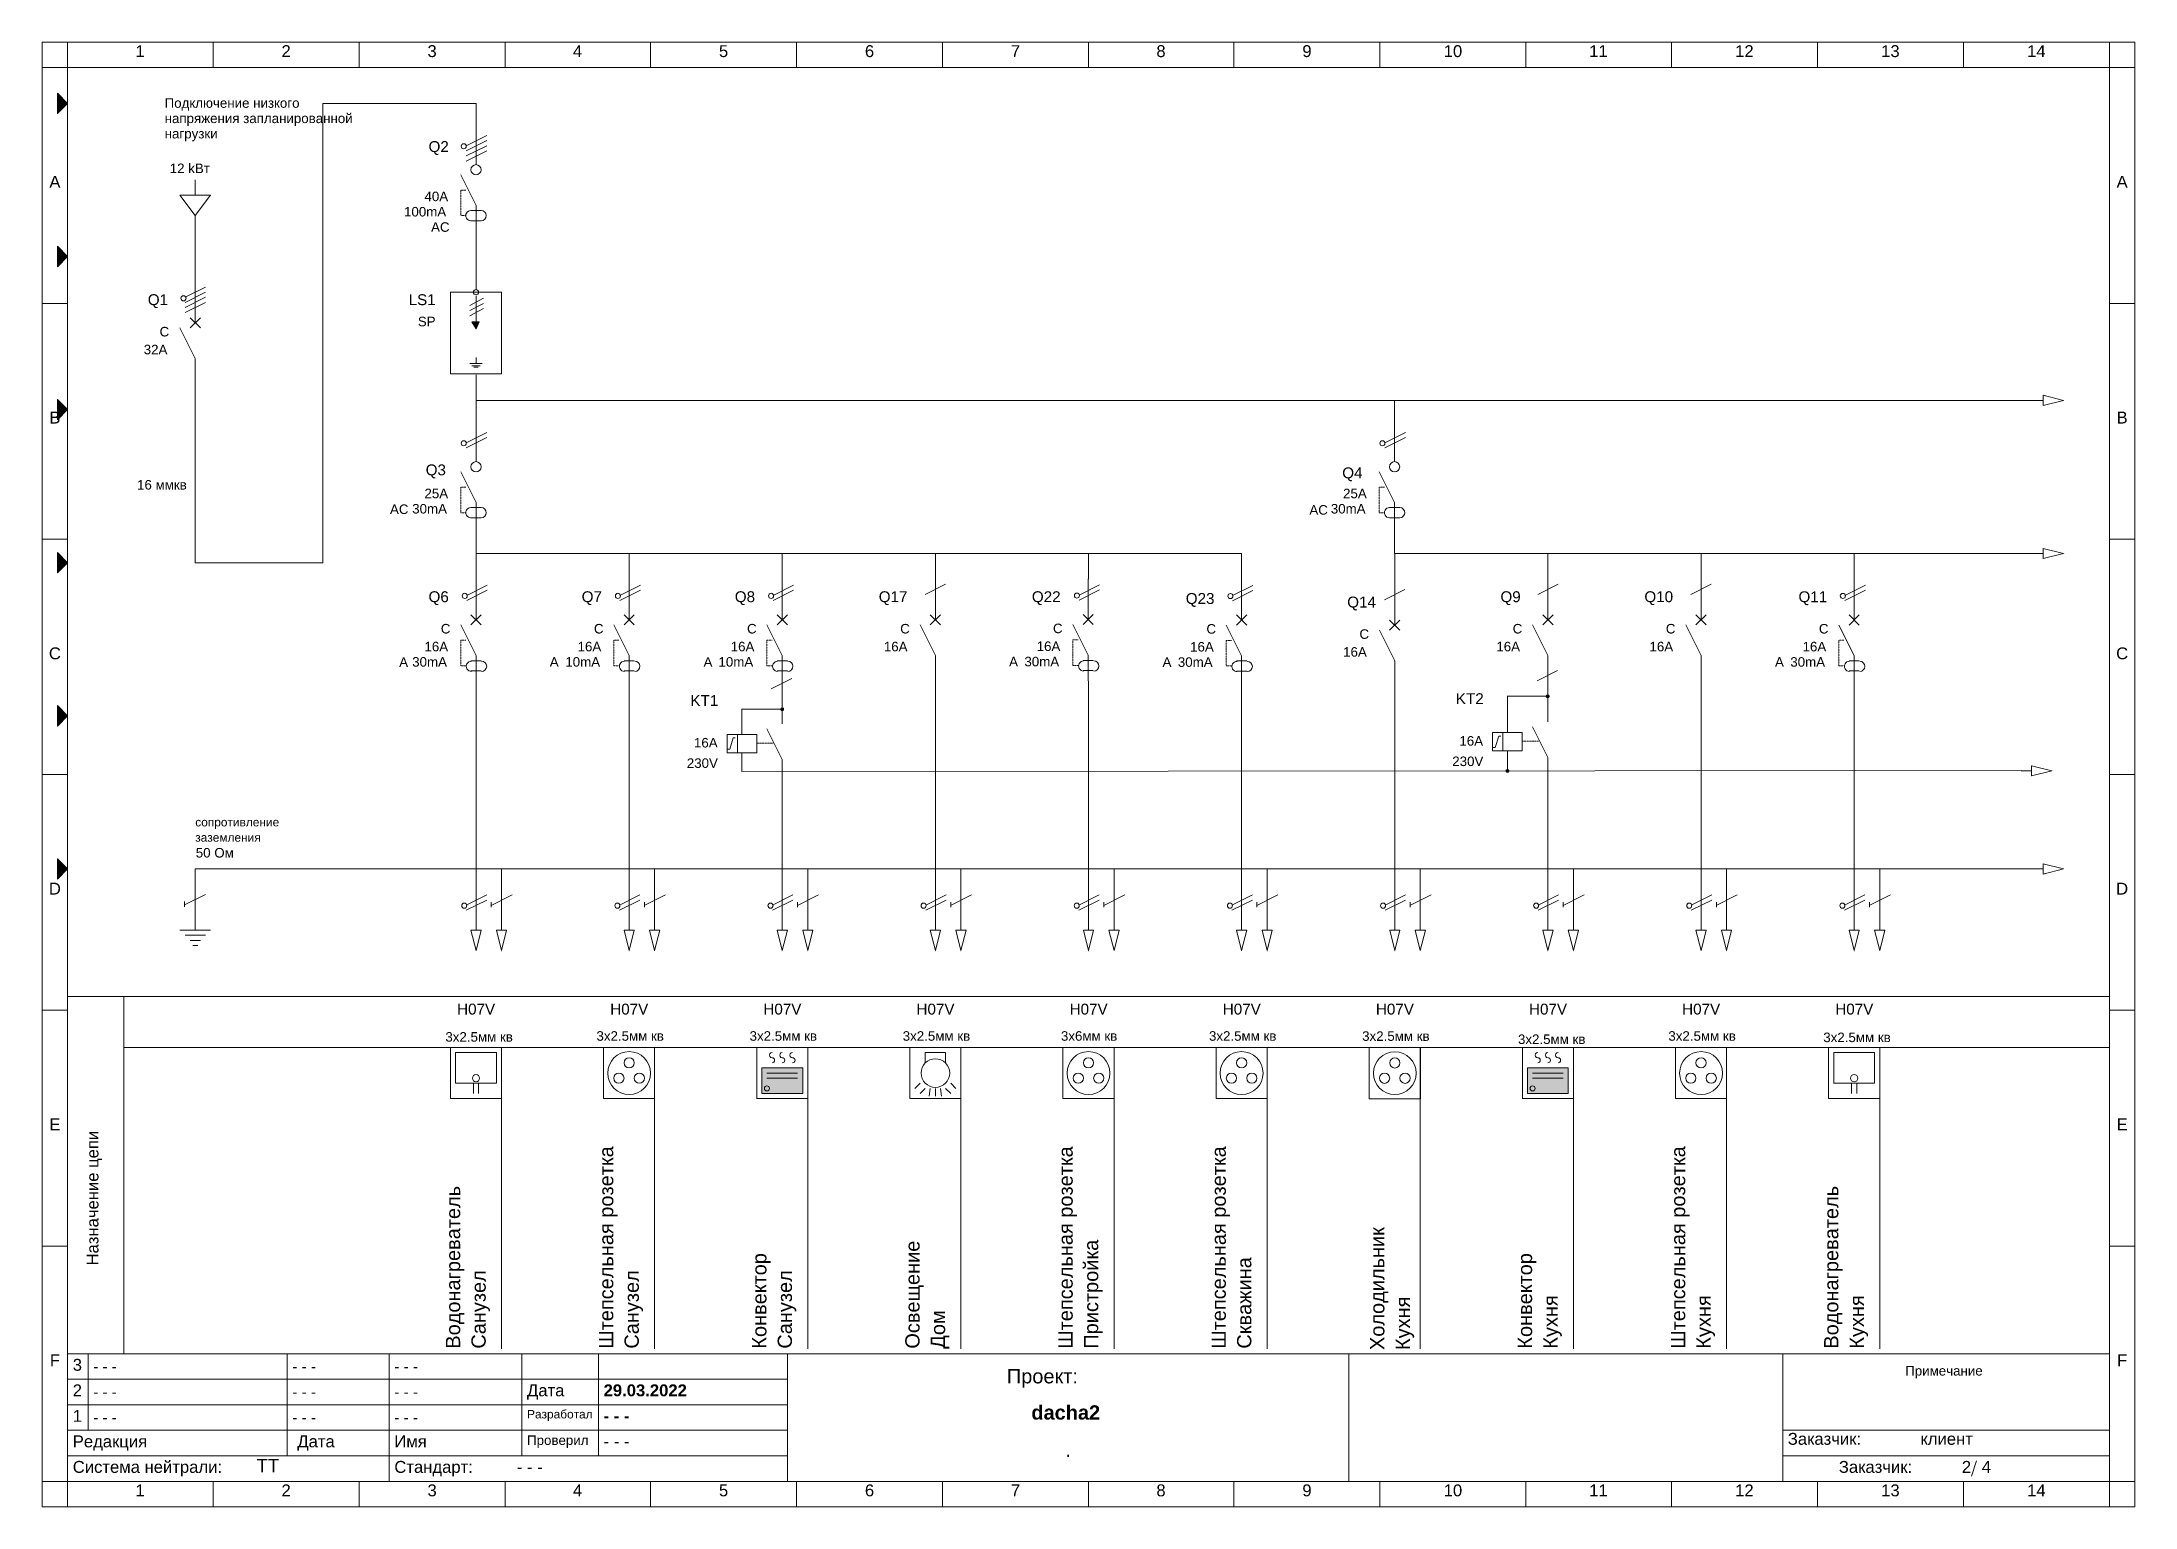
# Model space of a CAD drawing. Header units: inches. Extents: x 796 to 13390, y -2882 to -10.
# Drawn here: x 5065 to 9166, y -2881 to -10 of the extents above; entities that cross this region are included whole.
import ezdxf
from ezdxf.enums import TextEntityAlignment as Align

# ---------------------------------------------------------------- set-up
doc = ezdxf.new("R2010")
doc.units = ezdxf.units.IN
doc.header["$MEASUREMENT"] = 0
doc.linetypes.add('DASHED', pattern=[0.75, 0.5, -0.25])
doc.layers.get('0').update_dxf_attribs({"lineweight": 0})
doc.styles.add('Style1', font='arial.ttf')
doc.styles.add('Style101', font='arial.ttf')
doc.styles.add('Style103', font='arial.ttf')
doc.styles.add('Style105', font='arial.ttf')
doc.styles.add('Style107', font='arial.ttf')
doc.styles.add('Style109', font='arial.ttf')
doc.styles.add('Style11', font='arial.ttf')
doc.styles.add('Style111', font='arial.ttf')
doc.styles.add('Style113', font='arial.ttf')
doc.styles.add('Style115', font='arial.ttf')
doc.styles.add('Style117', font='arial.ttf')
doc.styles.add('Style119', font='arialbd.ttf')
doc.styles.add('Style121', font='arial.ttf')
doc.styles.add('Style123', font='arial.ttf')
doc.styles.add('Style125', font='arial.ttf')
doc.styles.add('Style127', font='arial.ttf')
doc.styles.add('Style129', font='arial.ttf')
doc.styles.add('Style13', font='arial.ttf')
doc.styles.add('Style131', font='arial.ttf')
doc.styles.add('Style133', font='arial.ttf')
doc.styles.add('Style135', font='arial.ttf')
doc.styles.add('Style137', font='arial.ttf')
doc.styles.add('Style139', font='arial.ttf')
doc.styles.add('Style141', font='arial.ttf')
doc.styles.add('Style143', font='arialbd.ttf')
doc.styles.add('Style145', font='arialbd.ttf')
doc.styles.add('Style147', font='arial.ttf')
doc.styles.add('Style149', font='arial.ttf')
doc.styles.add('Style15', font='arial.ttf')
doc.styles.add('Style151', font='arial.ttf')
doc.styles.add('Style153', font='arial.ttf')
doc.styles.add('Style155', font='arial.ttf')
doc.styles.add('Style157', font='arial.ttf')
doc.styles.add('Style159', font='arial.ttf')
doc.styles.add('Style161', font='arial.ttf')
doc.styles.add('Style163', font='arial.ttf')
doc.styles.add('Style167', font='arial.ttf')
doc.styles.add('Style169', font='arial.ttf')
doc.styles.add('Style17', font='arial.ttf')
doc.styles.add('Style171', font='arial.ttf')
doc.styles.add('Style173', font='arial.ttf')
doc.styles.add('Style175', font='arial.ttf')
doc.styles.add('Style177', font='arial.ttf')
doc.styles.add('Style179', font='arial.ttf')
doc.styles.add('Style181', font='arial.ttf')
doc.styles.add('Style183', font='arial.ttf')
doc.styles.add('Style185', font='arial.ttf')
doc.styles.add('Style187', font='arial.ttf')
doc.styles.add('Style19', font='arial.ttf')
doc.styles.add('Style197', font='arial.ttf')
doc.styles.add('Style199', font='arial.ttf')
doc.styles.add('Style201', font='arial.ttf')
doc.styles.add('Style205', font='arial.ttf')
doc.styles.add('Style207', font='arial.ttf')
doc.styles.add('Style209', font='arial.ttf')
doc.styles.add('Style21', font='arial.ttf')
doc.styles.add('Style211', font='arial.ttf')
doc.styles.add('Style215', font='arial.ttf')
doc.styles.add('Style217', font='arial.ttf')
doc.styles.add('Style219', font='arial.ttf')
doc.styles.add('Style221', font='arial.ttf')
doc.styles.add('Style225', font='arial.ttf')
doc.styles.add('Style227', font='arial.ttf')
doc.styles.add('Style229', font='arial.ttf')
doc.styles.add('Style23', font='arial.ttf')
doc.styles.add('Style231', font='arial.ttf')
doc.styles.add('Style235', font='arial.ttf')
doc.styles.add('Style237', font='arial.ttf')
doc.styles.add('Style239', font='arial.ttf')
doc.styles.add('Style241', font='arial.ttf')
doc.styles.add('Style243', font='arial.ttf')
doc.styles.add('Style245', font='arial.ttf')
doc.styles.add('Style247', font='arial.ttf')
doc.styles.add('Style249', font='arial.ttf')
doc.styles.add('Style25', font='arial.ttf')
doc.styles.add('Style251', font='arial.ttf')
doc.styles.add('Style255', font='arial.ttf')
doc.styles.add('Style257', font='arial.ttf')
doc.styles.add('Style259', font='arial.ttf')
doc.styles.add('Style261', font='arial.ttf')
doc.styles.add('Style263', font='arial.ttf')
doc.styles.add('Style265', font='arial.ttf')
doc.styles.add('Style267', font='arial.ttf')
doc.styles.add('Style269', font='arial.ttf')
doc.styles.add('Style27', font='arial.ttf')
doc.styles.add('Style273', font='arial.ttf')
doc.styles.add('Style275', font='arial.ttf')
doc.styles.add('Style277', font='arial.ttf')
doc.styles.add('Style279', font='arial.ttf')
doc.styles.add('Style281', font='arial.ttf')
doc.styles.add('Style283', font='arial.ttf')
doc.styles.add('Style29', font='arial.ttf')
doc.styles.add('Style291', font='arial.ttf')
doc.styles.add('Style293', font='arial.ttf')
doc.styles.add('Style295', font='arial.ttf')
doc.styles.add('Style297', font='arial.ttf')
doc.styles.add('Style299', font='arial.ttf')
doc.styles.add('Style3', font='arial.ttf')
doc.styles.add('Style307', font='arial.ttf')
doc.styles.add('Style309', font='arial.ttf')
doc.styles.add('Style31', font='arial.ttf')
doc.styles.add('Style311', font='arial.ttf')
doc.styles.add('Style313', font='arial.ttf')
doc.styles.add('Style315', font='arial.ttf')
doc.styles.add('Style317', font='arial.ttf')
doc.styles.add('Style321', font='arial.ttf')
doc.styles.add('Style329', font='arial.ttf')
doc.styles.add('Style33', font='arial.ttf')
doc.styles.add('Style331', font='arial.ttf')
doc.styles.add('Style333', font='arial.ttf')
doc.styles.add('Style335', font='arial.ttf')
doc.styles.add('Style339', font='arial.ttf')
doc.styles.add('Style341', font='arial.ttf')
doc.styles.add('Style343', font='arial.ttf')
doc.styles.add('Style347', font='arial.ttf')
doc.styles.add('Style349', font='arial.ttf')
doc.styles.add('Style35', font='arial.ttf')
doc.styles.add('Style351', font='arial.ttf')
doc.styles.add('Style355', font='arial.ttf')
doc.styles.add('Style357', font='arial.ttf')
doc.styles.add('Style359', font='arial.ttf')
doc.styles.add('Style363', font='arial.ttf')
doc.styles.add('Style365', font='arial.ttf')
doc.styles.add('Style367', font='arial.ttf')
doc.styles.add('Style369', font='arial.ttf')
doc.styles.add('Style37', font='arial.ttf')
doc.styles.add('Style371', font='arial.ttf')
doc.styles.add('Style373', font='arial.ttf')
doc.styles.add('Style375', font='arial.ttf')
doc.styles.add('Style377', font='arial.ttf')
doc.styles.add('Style381', font='arial.ttf')
doc.styles.add('Style383', font='arial.ttf')
doc.styles.add('Style385', font='arial.ttf')
doc.styles.add('Style387', font='arial.ttf')
doc.styles.add('Style39', font='arial.ttf')
doc.styles.add('Style391', font='arial.ttf')
doc.styles.add('Style41', font='arial.ttf')
doc.styles.add('Style43', font='arial.ttf')
doc.styles.add('Style45', font='arial.ttf')
doc.styles.add('Style47', font='arial.ttf')
doc.styles.add('Style49', font='arial.ttf')
doc.styles.add('Style5', font='arial.ttf')
doc.styles.add('Style51', font='arial.ttf')
doc.styles.add('Style53', font='arial.ttf')
doc.styles.add('Style55', font='arial.ttf')
doc.styles.add('Style57', font='arial.ttf')
doc.styles.add('Style59', font='arial.ttf')
doc.styles.add('Style61', font='arial.ttf')
doc.styles.add('Style63', font='arial.ttf')
doc.styles.add('Style65', font='arial.ttf')
doc.styles.add('Style67', font='arial.ttf')
doc.styles.add('Style69', font='arial.ttf')
doc.styles.add('Style7', font='arial.ttf')
doc.styles.add('Style71', font='arial.ttf')
doc.styles.add('Style73', font='arial.ttf')
doc.styles.add('Style75', font='arial.ttf')
doc.styles.add('Style77', font='arial.ttf')
doc.styles.add('Style79', font='arial.ttf')
doc.styles.add('Style81', font='arial.ttf')
doc.styles.add('Style83', font='arial.ttf')
doc.styles.add('Style85', font='arial.ttf')
doc.styles.add('Style87', font='arial.ttf')
doc.styles.add('Style89', font='arial.ttf')
doc.styles.add('Style9', font='arial.ttf')
doc.styles.add('Style91', font='arial.ttf')
doc.styles.add('Style93', font='arial.ttf')
doc.styles.add('Style95', font='arial.ttf')
doc.styles.add('Style97', font='arial.ttf')
doc.styles.add('Style99', font='arial.ttf')

msp = doc.modelspace()

# ---------------------------------------------------------------- texts
at = {"color": 7}
for s, height, style, p in [('1', 23.3, 'Style31', (5257.2, -16.5)), ('2', 23.3, 'Style35', (5543.2, -16.5)), ('3', 23.3, 'Style39', (5829.2, -16.5)), ('4', 23.3, 'Style43', (6114.2, -16.5)), ('5', 23.3, 'Style47', (6400.2, -16.5)), ('6', 23.3, 'Style51', (6686.2, -16.5)), ('7', 23.3, 'Style55', (6972.2, -16.5)), ('8', 23.3, 'Style59', (7257.2, -16.5)), ('9', 23.3, 'Style63', (7543.2, -16.5)), ('10', 23.33, 'Style67', (7829.2, -16.5)), ('11', 23.33, 'Style71', (8114.2, -16.5)), ('12', 23.33, 'Style75', (8400.2, -16.5)), ('13', 23.33, 'Style79', (8686.2, -16.5)), ('14', 23.33, 'Style83', (8972.2, -16.5)), ('A', 23.3, 'Style107', (5090.2, -272.5)), ('A', 23.3, 'Style109', (9140.2, -272.5)), ('B', 23.3, 'Style103', (5090.2, -734.5)), ('B', 23.3, 'Style105', (9140.2, -734.5)), ('C', 23.3, 'Style99', (5090.2, -1196.5)), ('C', 23.3, 'Style101', (9140.2, -1196.5)), ('D', 23.3, 'Style95', (5090.2, -1657.5)), ('D', 23.3, 'Style97', (9140.2, -1657.5)), ('E', 23.3, 'Style91', (5090.2, -2119.5)), ('E', 23.3, 'Style93', (9140.2, -2119.5)), ('F', 23.3, 'Style87', (5090.2, -2581.5)), ('F', 23.3, 'Style89', (9140.2, -2581.5)), ('1', 23.3, 'Style33', (5257.2, -2836.5)), ('2', 23.3, 'Style37', (5543.2, -2836.5)), ('3', 23.3, 'Style41', (5829.2, -2836.5)), ('4', 23.3, 'Style45', (6114.2, -2836.5)), ('5', 23.3, 'Style49', (6400.2, -2836.5)), ('6', 23.3, 'Style53', (6686.2, -2836.5)), ('7', 23.3, 'Style57', (6972.2, -2836.5)), ('8', 23.3, 'Style61', (7257.2, -2836.5)), ('9', 23.3, 'Style65', (7543.2, -2836.5)), ('10', 23.33, 'Style69', (7829.2, -2836.5)), ('11', 23.33, 'Style73', (8114.2, -2836.5)), ('12', 23.33, 'Style77', (8400.2, -2836.5)), ('13', 23.33, 'Style81', (8686.2, -2836.5)), ('14', 23.33, 'Style85', (8972.2, -2836.5))]:
    msp.add_text(s, height=height, dxfattribs=dict(at, style=style)).set_placement(p, align=Align.TOP_CENTER)
for s, height, style, p in [('Подключение низкого', 18.667, 'Style151', (5305.2, -120.5)), ('напряжения запланированной', 18.667, 'Style153', (5305.2, -150.5)), ('нагрузки', 18.67, 'Style155', (5305.2, -180.5)), ('Q2', 21.33, 'Style175', (5822.2, -204.5)), ('12 kВт', 18.67, 'Style159', (5315.2, -248.5)), ('40A', 18.67, 'Style179', (5814.2, -303.5)), ('100mA', 18.67, 'Style183', (5774.2, -333.5)), ('АС', 18.67, 'Style177', (5827.2, -363.5)), ('Q1', 21.33, 'Style161', (5272.2, -504.5)), ('LS1', 21.33, 'Style185', (5783.2, -504.5)), ('С', 18.7, 'Style167', (5295.2, -568.5)), ('SP', 18.67, 'Style187', (5801.2, -548.5)), ('32A', 18.67, 'Style163', (5264.2, -603.5)), ('Q3', 21.33, 'Style197', (5816.6, -838)), ('Q4', 21.33, 'Style331', (7612.3, -843.8)), ('16 ммкв', 18.67, 'Style157', (5251.2, -868.5)), ('25A', 18.67, 'Style201', (5814.2, -885.5)), ('25A', 18.67, 'Style335', (7613.9, -885.5)), ('АС', 18.67, 'Style199', (5746.7, -916.4)), ('30mA', 18.67, 'Style205', (5790.2, -915.5)), ('АС', 18.67, 'Style333', (7547.9, -917.7)), ('30mA', 18.67, 'Style339', (7589.9, -915.5)), ('Q6', 21.33, 'Style207', (5822.2, -1086.5)), ('Q7', 21.33, 'Style227', (6122.2, -1086.5)), ('Q8', 21.33, 'Style247', (6422.2, -1086.5)), ('Q17', 21.33, 'Style267', (6704.2, -1086.5)), ('Q22', 21.33, 'Style283', (7004.2, -1086.5)), ('Q23', 21.33, 'Style299', (7305.7, -1090)), ('Q14', 21.33, 'Style341', (7622, -1097)), ('Q9', 21.33, 'Style341', (7922.2, -1086.5)), ('Q10', 21.33, 'Style357', (8204.2, -1086.5)), ('Q11', 21.33, 'Style373', (8506.1, -1086.6)), ('16A', 18.67, 'Style211', (5814.2, -1185.5)), ('C', 18.7, 'Style215', (5846.2, -1150.5)), ('16A', 18.67, 'Style231', (6114.2, -1185.5)), ('C', 18.7, 'Style235', (6146.2, -1150.5)), ('16A', 18.67, 'Style251', (6414.2, -1185.5)), ('C', 18.7, 'Style255', (6446.2, -1150.5)), ('16A', 18.67, 'Style269', (6714.2, -1185.5)), ('C', 18.7, 'Style273', (6746.2, -1150.5)), ('16A', 18.67, 'Style377', (7013.6, -1184.9)), ('C', 18.7, 'Style381', (7045.6, -1149.9)), ('16A', 18.67, 'Style377', (7314.2, -1185.9)), ('C', 18.7, 'Style381', (7346.2, -1150.9)), ('C', 18.7, 'Style347', (7646, -1161)), ('16A', 18.67, 'Style343', (7914.2, -1185.5)), ('C', 18.7, 'Style347', (7946.2, -1150.5)), ('16A', 18.67, 'Style359', (8214.2, -1185.5)), ('C', 18.7, 'Style363', (8246.2, -1150.5)), ('16A', 18.67, 'Style377', (8514.1, -1185.6)), ('C', 18.7, 'Style381', (8546.1, -1150.6)), ('А', 18.7, 'Style209', (5764.7, -1216)), ('30mA', 18.67, 'Style217', (5790.2, -1215.5)), ('А', 18.7, 'Style229', (6059.7, -1215.5)), ('10mA', 18.67, 'Style237', (6090.2, -1215.5)), ('А', 18.7, 'Style249', (6361, -1215.8)), ('10mA', 18.67, 'Style257', (6390.2, -1215.5)), ('А', 18.7, 'Style375', (6959.6, -1214.9)), ('30mA', 18.67, 'Style383', (6989.6, -1214.9)), ('А', 18.7, 'Style375', (7260.2, -1215.9)), ('30mA', 18.67, 'Style383', (7290.2, -1215.9)), ('16A', 18.67, 'Style343', (7614, -1196)), ('А', 18.7, 'Style375', (8460.1, -1215.6)), ('30mA', 18.67, 'Style383', (8490.1, -1215.6)), ('KT1', 21.33, 'Style315', (6335.2, -1289.9)), ('KT2', 21.33, 'Style181', (7834.8, -1286.3)), ('16A', 18.67, 'Style317', (6342.2, -1373.9)), ('16A', 18.67, 'Style183', (7841.8, -1370.3)), ('230V', 18.67, 'Style321', (6328.2, -1413.9)), ('230V', 18.67, 'Style187', (7827.8, -1410.3)), ('сопротивление ', 16.667, 'Style169', (5365.2, -1530.5)), ('заземления ', 16.667, 'Style171', (5365.2, -1560.5)), ('50 Ом', 18.67, 'Style173', (5366.2, -1589.5)), ('H07V', 21.33, 'Style225', (5878.2, -1894.5)), ('H07V', 21.33, 'Style245', (6178.2, -1894.5)), ('H07V', 21.33, 'Style265', (6478.2, -1894.5)), ('H07V', 21.33, 'Style281', (6778.2, -1894.5)), ('H07V', 21.33, 'Style297', (7078.2, -1894.5)), ('H07V', 21.33, 'Style313', (7378.2, -1894.5)), ('H07V', 21.33, 'Style329', (7678.2, -1894.5)), ('H07V', 21.33, 'Style355', (7978.2, -1894.5)), ('H07V', 21.33, 'Style371', (8278.2, -1894.5)), ('H07V', 21.33, 'Style391', (8578.2, -1894.5)), ('3x2.5мм кв', 18.67, 'Style243', (5855.2, -1950.3)), ('3x2.5мм кв', 18.67, 'Style243', (6151.2, -1948.5)), ('3x2.5мм кв', 18.67, 'Style263', (6451.2, -1948.5)), ('3x2.5мм кв', 18.67, 'Style279', (6751.2, -1948.5)), ('3x6мм кв', 18.67, 'Style295', (7061.2, -1948.5)), ('3x2.5мм кв', 18.67, 'Style311', (7351.2, -1948.5)), ('3x2.5мм кв', 18.67, 'Style311', (7651.3, -1948.7)), ('3x2.5мм кв', 18.67, 'Style311', (7956.6, -1954.9)), ('3x2.5мм кв', 18.67, 'Style369', (8251.2, -1948.5)), ('3x2.5мм кв', 18.67, 'Style369', (8554.7, -1951.2)), ('3', 23.3, 'Style17', (5125.2, -2590.5)), ('- - -', 21.33, 'Style115', (5165.2, -2594.5)), ('- - -', 21.33, 'Style131', (5555.2, -2594.5)), ('- - -', 21.33, 'Style139', (5755.2, -2594.5)), ('Проект:', 28, 'Style15', (6955.2, -2610.5)), ('Примечание', 18.67, 'Style135', (8715.2, -2604.5)), ('2', 23.3, 'Style19', (5125.2, -2640.5)), ('- - -', 21.33, 'Style113', (5165.2, -2644.5)), ('- - -', 21.33, 'Style127', (5555.2, -2644.5)), ('- - -', 21.33, 'Style137', (5755.2, -2644.5)), ('Дата', 23.33, 'Style11', (6015.2, -2640.5)), ('29.03.2022', 23.33, 'Style145', (6165.2, -2640.5)), ('1', 23.3, 'Style21', (5125.2, -2690.5)), ('- - -', 21.33, 'Style141', (5165.2, -2694.5)), ('- - -', 21.33, 'Style123', (5555.2, -2694.5)), ('- - -', 21.33, 'Style117', (5755.2, -2694.5)), ('Разработал', 16.67, 'Style9', (6015.2, -2690.5)), ('- - -', 23.33, 'Style119', (6165.2, -2690.5)), ('dacha2', 28, 'Style143', (7003.2, -2681.5)), ('Редакция', 23.33, 'Style1', (5125.2, -2740.5)), ('Дата', 23.33, 'Style3', (5565.2, -2740.5)), ('Имя', 23.33, 'Style5', (5755.2, -2740.5)), ('Проверил', 18.67, 'Style7', (6015.2, -2740.5)), ('Заказчик:', 23.33, 'Style25', (8485.2, -2735.5)), ('клиент', 23.33, 'Style125', (8745.2, -2735.5)), ('Система нейтрали:', 23.333, 'Style27', (5125.2, -2790.5)), ('TT', 26, 'Style133', (5485.2, -2786.5)), ('- - -', 23.33, 'Style111', (6165.2, -2740.5)), ('.', 26, 'Style121', (7070.2, -2756.5)), ('Стандарт:', 23.33, 'Style29', (5755.2, -2790.5)), ('- - -', 23.33, 'Style129', (5995.2, -2790.5)), ('Заказчик:', 23.33, 'Style13', (8585.2, -2790.5)), ('2', 23.3, 'Style147', (8826.2, -2790.5)), ('4', 23.3, 'Style149', (8865.2, -2790.5))]:
    msp.add_text(s, height=height, dxfattribs=dict(at, style=style)).set_placement(p, align=Align.TOP_LEFT)
for s, height, style, p in [('Назначение цепи', 23.333, 'Style23', (5152.2, -2407.5)), ('Штепсельная розетка', 28, 'Style239', (6156.2, -2570.5)), ('Штепсельная розетка', 28, 'Style291', (7056.2, -2570.5)), ('Штепсельная розетка', 28, 'Style307', (7356.2, -2570.5)), ('Штепсельная розетка', 28, 'Style365', (8256.2, -2570.5)), ('Водонагреватель', 28, 'Style219', (5856.2, -2570.5)), ('Водонагреватель', 28, 'Style385', (8556.2, -2570.5)), ('Холодильник', 28, 'Style307', (7666.8, -2573.2)), ('Освещение', 28, 'Style275', (6756.2, -2570.5)), ('Пристройка', 28, 'Style293', (7106.2, -2570.5)), ('Санузел', 28, 'Style221', (5906.2, -2570.5)), ('Санузел', 28, 'Style241', (6206.2, -2570.5)), ('Конвектор', 28, 'Style259', (6456.2, -2570.5)), ('Санузел', 28, 'Style261', (6506.2, -2570.5)), ('Скважина', 28, 'Style309', (7406.2, -2570.5)), ('Конвектор', 28, 'Style349', (7956.2, -2570.5)), ('Дом', 28, 'Style277', (6806.2, -2570.5)), ('Кухня', 28, 'Style309', (7716.8, -2573.2)), ('Кухня', 28, 'Style351', (8006.2, -2570.5)), ('Кухня', 28, 'Style367', (8306.2, -2570.5)), ('Кухня', 28, 'Style387', (8606.2, -2570.5))]:
    msp.add_text(s, height=height, rotation=90.0002, dxfattribs=dict(at, style=style)).set_placement(p, align=Align.TOP_LEFT)

# ---------------------------------------------------------------- hatches: boundary and pattern name
at = {"linetype": 'Continuous'}
for color, points in [(1, [(5095.2, -110.5), (5095.2, -150.5), (5115.2, -130.5)]), (1, [(5095.2, -410.5), (5095.2, -450.5), (5115.2, -430.5)]), (250, [(5907.2, -558.5), (5921.2, -558.5), (5915.2, -572.5)]), (1, [(5095.2, -710.5), (5095.2, -750.5), (5115.2, -730.5)]), (1, [(5095.2, -1010.5), (5095.2, -1050.5), (5115.2, -1030.5)]), (1, [(5095.2, -1310.5), (5095.2, -1350.5), (5115.2, -1330.5)]), (1, [(5095.2, -1610.5), (5095.2, -1650.5), (5115.2, -1630.5)]), (9, [(6475.2, -2020.5), (6555.2, -2020.5), (6555.2, -2070.5), (6475.2, -2070.5)]), (9, [(7975.2, -2020.5), (8055.2, -2020.5), (8055.2, -2070.5), (7975.2, -2070.5)])]:
    msp.add_hatch(color=color, dxfattribs=at).paths.add_polyline_path(points, flags=0)

# ---------------------------------------------------------------- linework, layer by layer
at = {"color": 7, "linetype": 'Continuous'}
for p, q in [((9165.2, -10.5), (5065.2, -10.5)), ((5065.2, -10.5), (5065.2, -2880.5)), ((5065.2, -10.5), (9165.2, -10.5)), ((5065.2, -60.5), (5065.2, -10.5)), ((5065.2, -10.5), (5115.2, -10.5)), ((5065.2, -2880.5), (5065.2, -10.5)), ((5115.2, -10.5), (5115.2, -2880.5)), ((5400.2, -10.5), (5400.2, -60.5)), ((5686.2, -10.5), (5686.2, -60.5)), ((5972.2, -10.5), (5972.2, -60.5)), ((6257.2, -10.5), (6257.2, -60.5)), ((6543.2, -10.5), (6543.2, -60.5)), ((6829.2, -10.5), (6829.2, -60.5)), ((7115.2, -10.5), (7115.2, -60.5)), ((7400.2, -10.5), (7400.2, -60.5)), ((7686.2, -10.5), (7686.2, -60.5)), ((7972.2, -10.5), (7972.2, -60.5)), ((8257.2, -10.5), (8257.2, -60.5)), ((8543.2, -10.5), (8543.2, -60.5)), ((8829.2, -10.5), (8829.2, -60.5)), ((9115.2, -10.5), (9165.2, -10.5)), ((9115.2, -2880.5), (9115.2, -10.5)), ((9165.2, -2880.5), (9165.2, -10.5)), ((9165.2, -10.5), (9165.2, -60.5)), ((9165.2, -10.5), (9165.2, -2880.5)), ((9165.2, -60.5), (5065.2, -60.5)), ((5095.2, -110.5), (5095.2, -150.5)), ((5115.2, -130.5), (5095.2, -110.5)), ((5095.2, -150.5), (5115.2, -130.5)), ((5115.2, -130.5), (5115.2, -130.5)), ((5615.2, -1030.5), (5615.2, -130.5)), ((5615.2, -130.5), (5915.2, -130.5)), ((5915.2, -130.5), (5915.2, -180.5)), ((5896.2, -213.5), (5936.2, -193.5)), ((5896.2, -223.5), (5936.2, -203.5)), ((5915.2, -180.5), (5915.2, -250.5)), ((5896.2, -233.5), (5936.2, -213.5)), ((5896.2, -243.5), (5936.2, -223.5)), ((5365.2, -280.5), (5365.2, -310.5)), ((5915.2, -330.5), (5885.2, -270.5)), ((5885.2, -270.5), (5885.2, -270.5)), ((5335.2, -310.5), (5395.2, -310.5)), ((5365.2, -350.5), (5335.2, -310.5)), ((5335.2, -310.5), (5335.2, -310.5)), ((5335.2, -310.5), (5335.2, -310.5)), ((5395.2, -310.5), (5365.2, -350.5)), ((5365.2, -380.5), (5365.2, -350.5)), ((5905.2, -340.5), (5925.2, -340.5)), ((5905.2, -360.5), (5925.2, -360.5)), ((5915.2, -380.5), (5915.2, -330.5)), ((5365.2, -380.5), (5365.2, -480.5)), ((5915.2, -380.5), (5915.2, -430.5)), ((5095.2, -410.5), (5095.2, -450.5)), ((5115.2, -430.5), (5095.2, -410.5)), ((5095.2, -450.5), (5115.2, -430.5)), ((5115.2, -430.5), (5115.2, -430.5)), ((5915.2, -430.5), (5915.2, -480.5)), ((5385.2, -490.5), (5345.2, -510.5)), ((5365.2, -480.5), (5365.2, -560.5)), ((5915.2, -495.5), (5915.2, -480.5)), ((5065.2, -522.5), (5115.2, -522.5)), ((5385.2, -500.5), (5345.2, -520.5)), ((5385.2, -510.5), (5345.2, -530.5)), ((5385.2, -520.5), (5345.2, -540.5)), ((5865.2, -500.5), (5965.2, -500.5)), ((5865.2, -660.5), (5865.2, -500.5)), ((5903.2, -526.5), (5930.2, -512.5)), ((5903.2, -536.5), (5930.2, -522.5)), ((5903.2, -546.5), (5930.2, -532.5)), ((5915.2, -561.5), (5915.2, -507.5)), ((5965.2, -500.5), (5965.2, -660.5)), ((9115.2, -522.5), (9165.2, -522.5)), ((5365.2, -630.5), (5335.2, -570.5)), ((5335.2, -570.5), (5335.2, -570.5)), ((5355.2, -570.5), (5375.2, -550.5)), ((5375.2, -570.5), (5355.2, -550.5)), ((5907.2, -558.5), (5921.2, -558.5)), ((5915.2, -572.5), (5907.2, -558.5)), ((5907.2, -558.5), (5907.2, -558.5)), ((5907.2, -558.5), (5907.2, -558.5)), ((5921.2, -558.5), (5915.2, -572.5)), ((5365.2, -680.5), (5365.2, -630.5)), ((5927.2, -640.5), (5903.2, -640.5)), ((5923.2, -644.5), (5907.2, -644.5)), ((5919.2, -647.5), (5911.2, -647.5)), ((5915.2, -628.5), (5915.2, -640.5)), ((5365.2, -680.5), (5365.2, -1030.5)), ((5965.2, -660.5), (5865.2, -660.5)), ((5915.2, -662.5), (5915.2, -712.5)), ((5095.2, -710.5), (5095.2, -750.5)), ((5115.2, -730.5), (5095.2, -710.5)), ((5095.2, -750.5), (5115.2, -730.5)), ((5115.2, -730.5), (5115.2, -730.5)), ((5915.2, -712.5), (5915.2, -762.5)), ((5915.2, -712.5), (8015.2, -712.5)), ((7714.9, -712.5), (7714.9, -762.5)), ((8015.2, -712.5), (8965.2, -712.5)), ((8965.2, -712.5), (8985.2, -712.5)), ((8985.2, -702.5), (8985.2, -722.5)), ((9025.2, -712.5), (8985.2, -702.5)), ((8985.2, -722.5), (9025.2, -712.5)), ((9025.2, -712.5), (9025.2, -712.5)), ((5896.2, -795.5), (5936.2, -775.5)), ((5915.2, -832.5), (5915.2, -762.5)), ((7695.9, -795.5), (7735.9, -775.5)), ((7714.9, -832.5), (7714.9, -762.5)), ((5896.2, -805.5), (5936.2, -785.5)), ((7695.9, -805.5), (7735.9, -785.5)), ((5915.2, -912.5), (5885.2, -852.5)), ((5885.2, -852.5), (5885.2, -852.5)), ((7714.9, -912.5), (7684.9, -852.5)), ((7684.9, -852.5), (7684.9, -852.5)), ((5905.2, -922.5), (5925.2, -922.5)), ((5905.2, -942.5), (5925.2, -942.5)), ((5915.2, -962.5), (5915.2, -912.5)), ((7704.9, -922.5), (7724.9, -922.5)), ((7704.9, -942.5), (7724.9, -942.5)), ((7714.9, -962.5), (7714.9, -912.5)), ((5915.2, -962.5), (5915.2, -1012.5)), ((7714.9, -962.5), (7714.9, -1012.5)), ((5065.2, -984.5), (5115.2, -984.5)), ((5095.2, -1010.5), (5095.2, -1050.5)), ((5115.2, -1030.5), (5095.2, -1010.5)), ((5915.2, -1012.5), (5915.2, -1062.5)), ((5915.2, -1012.5), (6215.2, -1012.5)), ((6215.2, -1012.5), (6215.2, -1062.5)), ((6215.2, -1012.5), (6515.2, -1012.5)), ((6515.2, -1012.5), (6515.2, -1062.5)), ((6515.2, -1012.5), (6815.2, -1012.5)), ((6815.2, -1012.5), (6815.2, -1062.5)), ((6815.2, -1012.5), (7115.2, -1012.5)), ((7115.2, -1012.5), (7115.2, -1062.5)), ((7115.2, -1012.5), (7415.2, -1012.5)), ((7415.2, -1012.5), (7415.2, -1062.5)), ((7715, -1012.5), (8315.2, -1012.5)), ((7715, -1012.5), (7715, -1073)), ((8015.2, -1012.5), (8015.2, -1062.5)), ((8315.2, -1012.5), (8315.2, -1062.5)), ((8315.2, -1012.5), (8615.2, -1012.5)), ((8615.2, -1012.5), (8615.2, -1062.5)), ((8615.2, -1012.5), (8965.2, -1012.5)), ((8965.2, -1012.5), (8985.2, -1012.5)), ((8985.2, -1002.5), (8985.2, -1022.5)), ((9025.2, -1012.5), (8985.2, -1002.5)), ((8985.2, -1022.5), (9025.2, -1012.5)), ((9025.2, -1012.5), (9025.2, -1012.5)), ((9115.2, -984.5), (9165.2, -984.5)), ((5095.2, -1050.5), (5115.2, -1030.5)), ((5115.2, -1030.5), (5115.2, -1030.5)), ((5365.2, -1030.5), (5615.2, -1030.5)), ((5915.2, -1062.5), (5915.2, -1142.5)), ((6215.2, -1062.5), (6215.2, -1142.5)), ((6515.2, -1062.5), (6515.2, -1142.5)), ((6815.2, -1142.5), (6815.2, -1062.5)), ((7114.6, -1061.9), (7114.6, -1141.9)), ((7415.2, -1062.9), (7415.2, -1142.9)), ((8015.2, -1142.5), (8015.2, -1062.5)), ((8315.2, -1142.5), (8315.2, -1062.5)), ((8615.1, -1062.6), (8615.1, -1142.6)), ((5897.2, -1094.5), (5937.2, -1074.5)), ((5897.2, -1104.5), (5937.2, -1084.5)), ((6197.2, -1094.5), (6237.2, -1074.5)), ((6197.2, -1104.5), (6237.2, -1084.5)), ((6497.2, -1094.5), (6537.2, -1074.5)), ((6497.2, -1104.5), (6537.2, -1084.5)), ((6795.2, -1092.5), (6835.2, -1072.5)), ((7096.6, -1093.9), (7136.6, -1073.9)), ((7096.6, -1103.9), (7136.6, -1083.9)), ((7397.2, -1094.9), (7437.2, -1074.9)), ((7397.2, -1104.9), (7437.2, -1084.9)), ((7695, -1103), (7735, -1083)), ((7715, -1153), (7715, -1073)), ((7995.2, -1092.5), (8035.2, -1072.5)), ((8295.2, -1092.5), (8335.2, -1072.5)), ((8597.1, -1094.6), (8637.1, -1074.6)), ((8597.1, -1104.6), (8637.1, -1084.6)), ((5905.2, -1132.5), (5925.2, -1152.5)), ((5925.2, -1132.5), (5905.2, -1152.5)), ((6205.2, -1132.5), (6225.2, -1152.5)), ((6225.2, -1132.5), (6205.2, -1152.5)), ((6505.2, -1132.5), (6525.2, -1152.5)), ((6525.2, -1132.5), (6505.2, -1152.5)), ((6805.2, -1152.5), (6825.2, -1132.5)), ((6825.2, -1152.5), (6805.2, -1132.5)), ((7104.6, -1131.9), (7124.6, -1151.9)), ((7124.6, -1131.9), (7104.6, -1151.9)), ((7405.2, -1132.9), (7425.2, -1152.9)), ((7425.2, -1132.9), (7405.2, -1152.9)), ((7705, -1163), (7725, -1143)), ((7725, -1163), (7705, -1143)), ((8005.2, -1152.5), (8025.2, -1132.5)), ((8025.2, -1152.5), (8005.2, -1132.5)), ((8305.2, -1152.5), (8325.2, -1132.5)), ((8325.2, -1152.5), (8305.2, -1132.5)), ((8605.1, -1132.6), (8625.1, -1152.6)), ((8625.1, -1132.6), (8605.1, -1152.6)), ((5915.2, -1212.5), (5885.2, -1152.5)), ((5885.2, -1152.5), (5885.2, -1152.5)), ((6215.2, -1212.5), (6185.2, -1152.5)), ((6185.2, -1152.5), (6185.2, -1152.5)), ((6515.2, -1212.5), (6485.2, -1152.5)), ((6485.2, -1152.5), (6485.2, -1152.5)), ((6815.2, -1212.5), (6785.2, -1152.5)), ((6785.2, -1152.5), (6785.2, -1152.5)), ((7114.6, -1211.9), (7084.6, -1151.9)), ((7084.6, -1151.9), (7084.6, -1151.9)), ((7415.2, -1212.9), (7385.2, -1152.9)), ((7385.2, -1152.9), (7385.2, -1152.9)), ((7715, -1223), (7685, -1163)), ((7685, -1163), (7685, -1163)), ((8015.2, -1212.5), (7985.2, -1152.5)), ((7985.2, -1152.5), (7985.2, -1152.5)), ((8315.2, -1212.5), (8285.2, -1152.5)), ((8285.2, -1152.5), (8285.2, -1152.5)), ((8615.1, -1212.6), (8585.1, -1152.6)), ((8585.1, -1152.6), (8585.1, -1152.6)), ((5905.2, -1222.5), (5925.2, -1222.5)), ((5915.2, -1262.5), (5915.2, -1212.5)), ((6205.2, -1222.5), (6225.2, -1222.5)), ((6215.2, -1262.5), (6215.2, -1212.5)), ((6505.2, -1222.5), (6525.2, -1222.5)), ((6515.2, -1262.5), (6515.2, -1212.5)), ((6815.2, -1262.5), (6815.2, -1212.5)), ((7104.6, -1221.9), (7124.6, -1221.9)), ((7114.6, -1261.9), (7114.6, -1211.9)), ((7405.2, -1222.9), (7425.2, -1222.9)), ((7415.2, -1262.9), (7415.2, -1212.9)), ((7715, -1273), (7715, -1223)), ((8015.2, -1262.5), (8015.2, -1212.5)), ((8315.2, -1262.5), (8315.2, -1212.5)), ((8605.1, -1222.6), (8625.1, -1222.6)), ((8615.1, -1262.6), (8615.1, -1212.6)), ((5905.2, -1242.5), (5925.2, -1242.5)), ((5915.2, -1262.5), (5915.2, -1630.5)), ((6205.2, -1242.5), (6225.2, -1242.5)), ((6215.2, -1262.5), (6215.2, -1630.5)), ((6493.7, -1277.6), (6533.7, -1257.6)), ((6505.2, -1242.5), (6525.2, -1242.5)), ((6515.2, -1262.3), (6515.2, -1312.3)), ((6515.2, -1345.9), (6515.2, -1265.9)), ((6815.2, -1262.5), (6815.2, -1630.5)), ((7104.6, -1241.9), (7124.6, -1241.9)), ((7115.2, -1262.5), (7115.2, -1630.5)), ((7405.2, -1242.9), (7425.2, -1242.9)), ((7415.2, -1262.5), (7415.2, -1630.5)), ((7715.2, -1262.5), (7715.2, -1630.5)), ((7994.2, -1262), (8034.2, -1242)), ((8014.8, -1342.3), (8014.8, -1262.3)), ((8014.8, -1262.5), (8014.8, -1312.5)), ((8315.2, -1262.5), (8315.2, -1630.5)), ((8605.1, -1242.6), (8625.1, -1242.6)), ((8615.1, -1262.6), (8615.1, -1630.6)), ((5095.2, -1310.5), (5095.2, -1350.5)), ((5115.2, -1330.5), (5095.2, -1310.5)), ((7936, -1291.7), (7935.8, -1363.3)), ((5095.2, -1350.5), (5115.2, -1330.5)), ((5115.2, -1330.5), (5115.2, -1330.5)), ((6436, -1317.6), (6436.2, -1366.9)), ((7984.8, -1352.3), (8014.8, -1412.3)), ((6407.2, -1366.9), (6465.2, -1366.9)), ((6407.2, -1402.9), (6407.2, -1366.9)), ((6412.2, -1395.9), (6419.2, -1373.9)), ((6419.2, -1373.9), (6423.2, -1373.9)), ((6423.2, -1373.9), (6419.2, -1373.9)), ((6419.2, -1373.9), (6419.2, -1373.9)), ((6427.2, -1402.9), (6427.2, -1366.9)), ((6465.2, -1366.9), (6465.2, -1402.9)), ((6485.2, -1355.9), (6515.2, -1415.9)), ((7906.8, -1363.3), (7964.8, -1363.3)), ((7906.8, -1399.3), (7906.8, -1363.3)), ((7907.8, -1392.3), (7911.8, -1392.3)), ((7911.8, -1392.3), (7918.8, -1370.3)), ((7918.8, -1370.3), (7922.8, -1370.3)), ((7922.8, -1370.3), (7918.8, -1370.3)), ((7918.8, -1370.3), (7918.8, -1370.3)), ((7926.8, -1399.3), (7926.8, -1363.3)), ((7964.8, -1363.3), (7964.8, -1399.3)), ((6465.2, -1402.9), (6407.2, -1402.9)), ((6408.2, -1395.9), (6412.2, -1395.9)), ((6436.2, -1402.9), (6436.2, -1439.9)), ((6515.2, -1415.9), (6515.2, -1630.5)), ((7964.8, -1399.3), (7906.8, -1399.3)), ((7935.8, -1399.3), (7935.9, -1438.7)), ((8014.8, -1412.3), (8014.8, -1630.5)), ((8962.4, -1428.4), (8962.4, -1448.4)), ((9002.4, -1438.4), (8962.4, -1428.4)), ((5065.2, -1445.5), (5115.2, -1445.5)), ((6436.2, -1439.9), (8942.1, -1437.9)), ((8014.8, -1462.3), (8014.8, -1462.3)), ((8942.4, -1438.4), (8962.4, -1438.4)), ((8962.4, -1448.4), (9002.4, -1438.4)), ((9002.4, -1438.4), (9002.4, -1438.4)), ((9115.2, -1445.5), (9165.2, -1445.5)), ((6515.2, -1512.3), (6515.2, -1512.3)), ((5095.2, -1610.5), (5095.2, -1650.5)), ((5115.2, -1630.5), (5095.2, -1610.5)), ((5095.2, -1650.5), (5115.2, -1630.5)), ((5115.2, -1630.5), (5115.2, -1630.5)), ((5365.2, -1750.5), (5365.2, -1630.5)), ((5365.2, -1630.5), (8965.2, -1630.5)), ((5915.2, -1630.5), (5915.2, -1730.5)), ((5965.2, -1630.5), (5965.2, -1730.5)), ((6215.2, -1630.5), (6215.2, -1730.5)), ((6265.2, -1630.5), (6265.2, -1730.5)), ((6515.2, -1630.5), (6515.2, -1730.5)), ((6565.2, -1630.5), (6565.2, -1730.5)), ((6815.2, -1630.5), (6815.2, -1730.5)), ((6865.2, -1630.5), (6865.2, -1730.5)), ((7115.2, -1630.5), (7115.2, -1730.5)), ((7165.2, -1630.5), (7165.2, -1730.5)), ((7415.2, -1630.5), (7415.2, -1730.5)), ((7465.2, -1630.5), (7465.2, -1730.5)), ((7715.2, -1630.5), (7715.2, -1730.5)), ((7765.2, -1630.5), (7765.2, -1730.5)), ((8015.2, -1630.5), (8015.2, -1730.5)), ((8065.2, -1630.5), (8065.2, -1730.5)), ((8315.2, -1630.5), (8315.2, -1730.5)), ((8365.2, -1630.5), (8365.2, -1730.5)), ((8615.2, -1630.5), (8615.2, -1730.5)), ((8665.2, -1630.5), (8665.2, -1730.5)), ((8965.2, -1630.5), (8985.2, -1630.5)), ((8985.2, -1620.5), (8985.2, -1640.5)), ((9025.2, -1630.5), (8985.2, -1620.5)), ((8985.2, -1640.5), (9025.2, -1630.5)), ((9025.2, -1630.5), (9025.2, -1630.5)), ((5345.2, -1700.5), (5385.2, -1680.5)), ((5344.2, -1694.5), (5344.2, -1704.5)), ((5896.2, -1701.5), (5936.2, -1681.5)), ((5896.2, -1711.5), (5936.2, -1691.5)), ((5945.2, -1695.5), (5945.2, -1705.5)), ((5946.2, -1701.5), (5986.2, -1681.5)), ((6196.2, -1701.5), (6236.2, -1681.5)), ((6196.2, -1711.5), (6236.2, -1691.5)), ((6245.2, -1695.5), (6245.2, -1705.5)), ((6246.2, -1701.5), (6286.2, -1681.5)), ((6496.2, -1701.5), (6536.2, -1681.5)), ((6496.2, -1711.5), (6536.2, -1691.5)), ((6545.2, -1695.5), (6545.2, -1705.5)), ((6546.2, -1701.5), (6586.2, -1681.5)), ((6796.2, -1701.5), (6836.2, -1681.5)), ((6796.2, -1711.5), (6836.2, -1691.5)), ((6845.2, -1695.5), (6845.2, -1705.5)), ((6846.2, -1701.5), (6886.2, -1681.5)), ((7096.2, -1701.5), (7136.2, -1681.5)), ((7096.2, -1711.5), (7136.2, -1691.5)), ((7145.2, -1695.5), (7145.2, -1705.5)), ((7146.2, -1701.5), (7186.2, -1681.5)), ((7396.2, -1701.5), (7436.2, -1681.5)), ((7396.2, -1711.5), (7436.2, -1691.5)), ((7445.2, -1695.5), (7445.2, -1705.5)), ((7446.2, -1701.5), (7486.2, -1681.5)), ((7696.2, -1701.5), (7736.2, -1681.5)), ((7696.2, -1711.5), (7736.2, -1691.5)), ((7745.2, -1695.5), (7745.2, -1705.5)), ((7746.2, -1701.5), (7786.2, -1681.5)), ((7996.2, -1701.5), (8036.2, -1681.5)), ((7996.2, -1711.5), (8036.2, -1691.5)), ((8045.2, -1695.5), (8045.2, -1705.5)), ((8046.2, -1701.5), (8086.2, -1681.5)), ((8296.2, -1701.5), (8336.2, -1681.5)), ((8296.2, -1711.5), (8336.2, -1691.5)), ((8345.2, -1695.5), (8345.2, -1705.5)), ((8346.2, -1701.5), (8386.2, -1681.5)), ((8596.2, -1701.5), (8636.2, -1681.5)), ((8596.2, -1711.5), (8636.2, -1691.5)), ((8645.2, -1695.5), (8645.2, -1705.5)), ((8646.2, -1701.5), (8686.2, -1681.5)), ((5335.2, -1750.5), (5395.2, -1750.5)), ((5345.2, -1760.5), (5385.2, -1760.5)), ((5925.2, -1750.5), (5905.2, -1750.5)), ((5905.2, -1750.5), (5915.2, -1790.5)), ((5915.2, -1730.5), (5915.2, -1750.5)), ((5915.2, -1790.5), (5925.2, -1750.5)), ((5975.2, -1750.5), (5955.2, -1750.5)), ((5955.2, -1750.5), (5965.2, -1790.5)), ((5965.2, -1730.5), (5965.2, -1750.5)), ((5965.2, -1790.5), (5975.2, -1750.5)), ((6225.2, -1750.5), (6205.2, -1750.5)), ((6205.2, -1750.5), (6215.2, -1790.5)), ((6215.2, -1730.5), (6215.2, -1750.5)), ((6215.2, -1790.5), (6225.2, -1750.5)), ((6275.2, -1750.5), (6255.2, -1750.5)), ((6255.2, -1750.5), (6265.2, -1790.5)), ((6265.2, -1730.5), (6265.2, -1750.5)), ((6265.2, -1790.5), (6275.2, -1750.5)), ((6525.2, -1750.5), (6505.2, -1750.5)), ((6505.2, -1750.5), (6515.2, -1790.5)), ((6515.2, -1730.5), (6515.2, -1750.5)), ((6515.2, -1790.5), (6525.2, -1750.5)), ((6575.2, -1750.5), (6555.2, -1750.5)), ((6555.2, -1750.5), (6565.2, -1790.5)), ((6565.2, -1730.5), (6565.2, -1750.5)), ((6565.2, -1790.5), (6575.2, -1750.5)), ((6825.2, -1750.5), (6805.2, -1750.5)), ((6805.2, -1750.5), (6815.2, -1790.5)), ((6815.2, -1730.5), (6815.2, -1750.5)), ((6815.2, -1790.5), (6825.2, -1750.5)), ((6875.2, -1750.5), (6855.2, -1750.5)), ((6855.2, -1750.5), (6865.2, -1790.5)), ((6865.2, -1730.5), (6865.2, -1750.5)), ((6865.2, -1790.5), (6875.2, -1750.5)), ((7125.2, -1750.5), (7105.2, -1750.5)), ((7105.2, -1750.5), (7115.2, -1790.5)), ((7115.2, -1730.5), (7115.2, -1750.5)), ((7115.2, -1790.5), (7125.2, -1750.5)), ((7175.2, -1750.5), (7155.2, -1750.5)), ((7155.2, -1750.5), (7165.2, -1790.5)), ((7165.2, -1730.5), (7165.2, -1750.5)), ((7165.2, -1790.5), (7175.2, -1750.5)), ((7425.2, -1750.5), (7405.2, -1750.5)), ((7405.2, -1750.5), (7415.2, -1790.5)), ((7415.2, -1730.5), (7415.2, -1750.5)), ((7415.2, -1790.5), (7425.2, -1750.5)), ((7475.2, -1750.5), (7455.2, -1750.5)), ((7455.2, -1750.5), (7465.2, -1790.5)), ((7465.2, -1730.5), (7465.2, -1750.5)), ((7465.2, -1790.5), (7475.2, -1750.5)), ((7725.2, -1750.5), (7705.2, -1750.5)), ((7705.2, -1750.5), (7715.2, -1790.5)), ((7715.2, -1730.5), (7715.2, -1750.5)), ((7715.2, -1790.5), (7725.2, -1750.5)), ((7775.2, -1750.5), (7755.2, -1750.5)), ((7755.2, -1750.5), (7765.2, -1790.5)), ((7765.2, -1730.5), (7765.2, -1750.5)), ((7765.2, -1790.5), (7775.2, -1750.5)), ((8025.2, -1750.5), (8005.2, -1750.5)), ((8005.2, -1750.5), (8015.2, -1790.5)), ((8015.2, -1730.5), (8015.2, -1750.5)), ((8015.2, -1790.5), (8025.2, -1750.5)), ((8075.2, -1750.5), (8055.2, -1750.5)), ((8055.2, -1750.5), (8065.2, -1790.5)), ((8065.2, -1730.5), (8065.2, -1750.5)), ((8065.2, -1790.5), (8075.2, -1750.5)), ((8325.2, -1750.5), (8305.2, -1750.5)), ((8305.2, -1750.5), (8315.2, -1790.5)), ((8315.2, -1730.5), (8315.2, -1750.5)), ((8315.2, -1790.5), (8325.2, -1750.5)), ((8375.2, -1750.5), (8355.2, -1750.5)), ((8355.2, -1750.5), (8365.2, -1790.5)), ((8365.2, -1730.5), (8365.2, -1750.5)), ((8365.2, -1790.5), (8375.2, -1750.5)), ((8625.2, -1750.5), (8605.2, -1750.5)), ((8605.2, -1750.5), (8615.2, -1790.5)), ((8615.2, -1730.5), (8615.2, -1750.5)), ((8615.2, -1790.5), (8625.2, -1750.5)), ((8675.2, -1750.5), (8655.2, -1750.5)), ((8655.2, -1750.5), (8665.2, -1790.5)), ((8665.2, -1730.5), (8665.2, -1750.5)), ((8665.2, -1790.5), (8675.2, -1750.5)), ((5355.2, -1770.5), (5375.2, -1770.5)), ((5360.2, -1780.5), (5365.2, -1780.5)), ((5365.2, -1780.5), (5370.2, -1780.5)), ((5915.2, -1790.5), (5915.2, -1790.5)), ((5965.2, -1790.5), (5965.2, -1790.5)), ((6215.2, -1790.5), (6215.2, -1790.5)), ((6265.2, -1790.5), (6265.2, -1790.5)), ((6515.2, -1790.5), (6515.2, -1790.5)), ((6565.2, -1790.5), (6565.2, -1790.5)), ((6815.2, -1790.5), (6815.2, -1790.5)), ((6865.2, -1790.5), (6865.2, -1790.5)), ((7115.2, -1790.5), (7115.2, -1790.5)), ((7165.2, -1790.5), (7165.2, -1790.5)), ((7415.2, -1790.5), (7415.2, -1790.5)), ((7465.2, -1790.5), (7465.2, -1790.5)), ((7715.2, -1790.5), (7715.2, -1790.5)), ((7765.2, -1790.5), (7765.2, -1790.5)), ((8015.2, -1790.5), (8015.2, -1790.5)), ((8065.2, -1790.5), (8065.2, -1790.5)), ((8315.2, -1790.5), (8315.2, -1790.5)), ((8365.2, -1790.5), (8365.2, -1790.5)), ((8615.2, -1790.5), (8615.2, -1790.5)), ((8665.2, -1790.5), (8665.2, -1790.5)), ((5115.2, -1880.5), (9115.2, -1880.5)), ((5225.2, -2580.5), (5225.2, -1880.5)), ((5065.2, -1907.5), (5115.2, -1907.5)), ((9115.2, -1907.5), (9165.2, -1907.5)), ((9115.2, -1980.5), (5225.2, -1980.5)), ((5965.2, -1980.5), (5865.2, -1980.5)), ((5865.2, -1980.5), (5865.2, -2080.5)), ((5965.2, -1980.5), (5865.2, -1980.5)), ((5865.2, -1980.5), (5865.2, -2080.5)), ((5875.2, -2050.5), (5875.2, -1990.5)), ((5875.2, -1990.5), (5955.2, -1990.5)), ((5955.2, -1990.5), (5955.2, -2050.5)), ((5965.2, -1980.5), (5965.2, -2570.5)), ((5965.2, -2570.5), (5965.2, -1980.5)), ((6165.2, -1980.5), (6265.2, -1980.5)), ((6165.2, -2080.5), (6165.2, -1980.5)), ((6265.2, -1980.5), (6265.2, -2080.5)), ((6265.2, -1980.5), (6265.2, -2570.5)), ((6465.2, -1980.5), (6565.2, -1980.5)), ((6465.2, -2080.5), (6465.2, -1980.5)), ((6565.2, -1980.5), (6565.2, -2080.5)), ((6565.2, -1980.5), (6565.2, -2570.5)), ((6765.2, -1980.5), (6865.2, -1980.5)), ((6765.2, -2080.5), (6765.2, -1980.5)), ((6795.2, -2010.5), (6795.2, -1990.5)), ((6795.2, -1990.5), (6835.2, -1990.5)), ((6835.2, -2010.5), (6835.2, -1990.5)), ((6865.2, -1980.5), (6865.2, -2080.5)), ((6865.2, -1980.5), (6865.2, -2570.5)), ((7065.2, -1980.5), (7165.2, -1980.5)), ((7065.2, -2080.5), (7065.2, -1980.5)), ((7165.2, -1980.5), (7165.2, -2080.5)), ((7165.2, -1980.5), (7165.2, -2570.5)), ((7365.2, -1980.5), (7465.2, -1980.5)), ((7365.2, -2080.5), (7365.2, -1980.5)), ((7465.2, -1980.5), (7465.2, -2080.5)), ((7465.2, -1980.5), (7465.2, -2570.5)), ((7665.3, -1980.7), (7765.3, -1980.7)), ((7665.3, -2080.7), (7665.3, -1980.7)), ((7765.2, -1980.5), (7765.2, -2570.5)), ((7765.3, -1980.7), (7765.3, -2080.7)), ((7965.2, -1980.5), (8065.2, -1980.5)), ((7965.2, -2080.5), (7965.2, -1980.5)), ((8065.2, -1980.5), (8065.2, -2080.5)), ((8065.2, -1980.5), (8065.2, -2570.5)), ((8265.2, -1980.5), (8365.2, -1980.5)), ((8265.2, -2080.5), (8265.2, -1980.5)), ((8365.2, -1980.5), (8365.2, -2080.5)), ((8365.2, -1980.5), (8365.2, -2570.5)), ((8665.2, -1980.5), (8565.2, -1980.5)), ((8565.2, -1980.5), (8565.2, -2080.5)), ((8575.2, -2050.5), (8575.2, -1990.5)), ((8575.2, -1990.5), (8655.2, -1990.5)), ((8655.2, -1990.5), (8655.2, -2050.5)), ((8665.2, -2570.5), (8665.2, -1980.5)), ((6475.2, -2020.5), (6555.2, -2020.5)), ((6475.2, -2070.5), (6475.2, -2020.5)), ((6485.2, -2030.5), (6545.2, -2030.5)), ((6485.2, -2040.5), (6545.2, -2040.5)), ((6555.2, -2020.5), (6555.2, -2070.5)), ((7975.2, -2020.5), (8055.2, -2020.5)), ((7975.2, -2070.5), (7975.2, -2020.5)), ((7985.2, -2030.5), (8045.2, -2030.5)), ((7985.2, -2040.5), (8045.2, -2040.5)), ((8055.2, -2020.5), (8055.2, -2070.5)), ((5965.2, -2080.5), (5865.2, -2080.5)), ((5965.2, -2080.5), (5865.2, -2080.5)), ((5955.2, -2050.5), (5875.2, -2050.5)), ((5910.2, -2050.5), (5910.2, -2070.5)), ((5920.2, -2070.5), (5920.2, -2050.5)), ((6265.2, -2080.5), (6165.2, -2080.5)), ((6565.2, -2080.5), (6465.2, -2080.5)), ((6555.2, -2070.5), (6475.2, -2070.5)), ((6865.2, -2080.5), (6765.2, -2080.5)), ((6785.2, -2050.5), (6775.2, -2060.5)), ((6795.2, -2060.5), (6785.2, -2070.5)), ((6805.2, -2060.5), (6803.2, -2075.5)), ((6815.2, -2060.5), (6815.2, -2070.5)), ((6815.2, -2070.5), (6815.2, -2075.5)), ((6825.2, -2060.5), (6827.2, -2075.5)), ((6835.2, -2060.5), (6845.2, -2070.5)), ((6845.2, -2050.5), (6855.2, -2060.5)), ((7165.2, -2080.5), (7065.2, -2080.5)), ((7465.2, -2080.5), (7365.2, -2080.5)), ((7765.3, -2080.7), (7665.3, -2080.7)), ((8065.2, -2080.5), (7965.2, -2080.5)), ((8055.2, -2070.5), (7975.2, -2070.5)), ((8365.2, -2080.5), (8265.2, -2080.5)), ((8665.2, -2080.5), (8565.2, -2080.5)), ((8655.2, -2050.5), (8575.2, -2050.5)), ((8610.2, -2050.5), (8610.2, -2070.5)), ((8620.2, -2070.5), (8620.2, -2050.5)), ((5065.2, -2369.5), (5115.2, -2369.5)), ((9115.2, -2369.5), (9165.2, -2369.5)), ((5115.2, -2580.5), (9115.2, -2580.5)), ((5115.2, -2580.5), (9115.2, -2580.5)), ((5155.2, -2730.5), (5155.2, -2580.5)), ((5545.2, -2780.5), (5545.2, -2580.5)), ((5745.2, -2580.5), (5745.2, -2830.5)), ((6005.2, -2580.5), (6005.2, -2780.5)), ((6155.2, -2780.5), (6155.2, -2580.5)), ((6525.2, -2580.5), (6525.2, -2830.5)), ((7625.2, -2830.5), (7625.2, -2580.5)), ((8475.2, -2830.5), (8475.2, -2580.5)), ((5115.2, -2630.5), (6525.2, -2630.5)), ((5115.2, -2680.5), (6525.2, -2680.5)), ((5115.2, -2730.5), (6525.2, -2730.5)), ((8475.2, -2730.5), (9115.2, -2730.5)), ((5115.2, -2780.5), (6525.2, -2780.5)), ((8475.2, -2780.5), (9115.2, -2780.5)), ((8855.2, -2790.5), (8845.2, -2820.5)), ((5065.2, -2830.5), (9165.2, -2830.5)), ((5065.2, -2880.5), (5065.2, -2830.5)), ((5400.2, -2830.5), (5400.2, -2880.5)), ((5686.2, -2830.5), (5686.2, -2880.5)), ((5972.2, -2830.5), (5972.2, -2880.5)), ((6257.2, -2830.5), (6257.2, -2880.5)), ((6543.2, -2830.5), (6543.2, -2880.5)), ((6829.2, -2830.5), (6829.2, -2880.5)), ((7115.2, -2830.5), (7115.2, -2880.5)), ((7400.2, -2830.5), (7400.2, -2880.5)), ((7686.2, -2830.5), (7686.2, -2880.5)), ((7972.2, -2830.5), (7972.2, -2880.5)), ((8257.2, -2830.5), (8257.2, -2880.5)), ((8543.2, -2830.5), (8543.2, -2880.5)), ((8829.2, -2830.5), (8829.2, -2880.5)), ((9165.2, -2830.5), (9165.2, -2880.5)), ((5065.2, -2880.5), (9165.2, -2880.5)), ((9165.2, -2880.5), (5065.2, -2880.5)), ((5115.2, -2880.5), (5065.2, -2880.5)), ((9165.2, -2880.5), (9115.2, -2880.5))]:
    msp.add_line(p, q, dxfattribs=at)
at = {"color": 7, "linetype": 'DASHED'}
for p, q in [((5885.2, -350.5), (5885.2, -300.5)), ((5885.2, -300.5), (5895.2, -300.5)), ((5895.2, -300.5), (5895.2, -300.5)), ((5895.2, -350.5), (5885.2, -350.5)), ((5885.2, -932.5), (5885.2, -882.5)), ((5885.2, -882.5), (5895.2, -882.5)), ((5895.2, -882.5), (5895.2, -882.5)), ((7684.9, -932.5), (7684.9, -882.5)), ((7684.9, -882.5), (7694.9, -882.5)), ((7694.9, -882.5), (7694.9, -882.5)), ((5895.2, -932.5), (5885.2, -932.5)), ((7694.9, -932.5), (7684.9, -932.5)), ((5895.2, -1182.5), (5885.2, -1182.5)), ((5885.2, -1182.5), (5885.2, -1232.5)), ((6195.2, -1182.5), (6185.2, -1182.5)), ((6185.2, -1182.5), (6185.2, -1232.5)), ((6495.2, -1182.5), (6485.2, -1182.5)), ((6485.2, -1182.5), (6485.2, -1232.5)), ((7094.6, -1181.9), (7084.6, -1181.9)), ((7084.6, -1181.9), (7084.6, -1231.9)), ((7395.2, -1182.9), (7385.2, -1182.9)), ((7385.2, -1182.9), (7385.2, -1232.9)), ((8595.1, -1182.6), (8585.1, -1182.6)), ((8585.1, -1182.6), (8585.1, -1232.6)), ((5885.2, -1232.5), (5895.2, -1232.5)), ((5895.2, -1232.5), (5895.2, -1232.5)), ((6185.2, -1232.5), (6195.2, -1232.5)), ((6195.2, -1232.5), (6195.2, -1232.5)), ((6485.2, -1232.5), (6495.2, -1232.5)), ((6495.2, -1232.5), (6495.2, -1232.5)), ((7084.6, -1231.9), (7094.6, -1231.9)), ((7094.6, -1231.9), (7094.6, -1231.9)), ((7385.2, -1232.9), (7395.2, -1232.9)), ((7395.2, -1232.9), (7395.2, -1232.9)), ((8585.1, -1232.6), (8595.1, -1232.6)), ((8595.1, -1232.6), (8595.1, -1232.6)), ((6465.2, -1383.9), (6497.2, -1383.9)), ((7964.8, -1380.3), (7996.8, -1380.3))]:
    msp.add_line(p, q, dxfattribs=at)
at = {"color": 7}
for p, q in [((7935.7, -1291.8), (8014.5, -1292.1)), ((6436, -1317.5), (6515, -1317.5))]:
    msp.add_line(p, q, dxfattribs=at)
at = {"color": 7, "linetype": 'Continuous', "const_width": 1}
for points in [[(5065.2, -2880.5), (9165.2, -2880.5), (9165.2, -10.5), (5065.2, -10.5), (5065.2, -2880.5)], [(5065.2, -10.5), (9165.2, -10.5), (9165.2, -60.5), (5065.2, -60.5), (5065.2, -10.5)], [(5065.2, -10.5), (5115.2, -10.5), (5115.2, -2880.5), (5065.2, -2880.5), (5065.2, -10.5)], [(9115.2, -10.5), (9165.2, -10.5), (9165.2, -2880.5), (9115.2, -2880.5), (9115.2, -10.5)], [(5095.2, -110.5), (5095.2, -150.5), (5115.2, -130.5), (5115.2, -130.5), (5095.2, -110.5)], [(5335.2, -310.5), (5395.2, -310.5), (5365.2, -350.5), (5335.2, -310.5), (5335.2, -310.5), (5335.2, -310.5)], [(5095.2, -410.5), (5095.2, -450.5), (5115.2, -430.5), (5115.2, -430.5), (5095.2, -410.5)], [(5865.2, -500.5), (5965.2, -500.5), (5965.2, -660.5), (5865.2, -660.5), (5865.2, -500.5)], [(5907.2, -558.5), (5921.2, -558.5), (5915.2, -572.5), (5907.2, -558.5), (5907.2, -558.5), (5907.2, -558.5)], [(5095.2, -710.5), (5095.2, -750.5), (5115.2, -730.5), (5115.2, -730.5), (5095.2, -710.5)], [(8985.2, -702.5), (8985.2, -722.5), (9025.2, -712.5), (9025.2, -712.5), (8985.2, -702.5)], [(5095.2, -1010.5), (5095.2, -1050.5), (5115.2, -1030.5), (5115.2, -1030.5), (5095.2, -1010.5)], [(8985.2, -1002.5), (8985.2, -1022.5), (9025.2, -1012.5), (9025.2, -1012.5), (8985.2, -1002.5)], [(5095.2, -1310.5), (5095.2, -1350.5), (5115.2, -1330.5), (5115.2, -1330.5), (5095.2, -1310.5)], [(6407.2, -1366.9), (6465.2, -1366.9), (6465.2, -1402.9), (6407.2, -1402.9), (6407.2, -1366.9)], [(7906.8, -1363.3), (7964.8, -1363.3), (7964.8, -1399.3), (7906.8, -1399.3), (7906.8, -1363.3)], [(8962.4, -1428.4), (8962.4, -1448.4), (9002.4, -1438.4), (9002.4, -1438.4), (8962.4, -1428.4)], [(5095.2, -1610.5), (5095.2, -1650.5), (5115.2, -1630.5), (5115.2, -1630.5), (5095.2, -1610.5)], [(8985.2, -1620.5), (8985.2, -1640.5), (9025.2, -1630.5), (9025.2, -1630.5), (8985.2, -1620.5)], [(5925.2, -1750.5), (5905.2, -1750.5), (5915.2, -1790.5), (5915.2, -1790.5), (5925.2, -1750.5)], [(5975.2, -1750.5), (5955.2, -1750.5), (5965.2, -1790.5), (5965.2, -1790.5), (5975.2, -1750.5)], [(6225.2, -1750.5), (6205.2, -1750.5), (6215.2, -1790.5), (6215.2, -1790.5), (6225.2, -1750.5)], [(6275.2, -1750.5), (6255.2, -1750.5), (6265.2, -1790.5), (6265.2, -1790.5), (6275.2, -1750.5)], [(6525.2, -1750.5), (6505.2, -1750.5), (6515.2, -1790.5), (6515.2, -1790.5), (6525.2, -1750.5)], [(6575.2, -1750.5), (6555.2, -1750.5), (6565.2, -1790.5), (6565.2, -1790.5), (6575.2, -1750.5)], [(6825.2, -1750.5), (6805.2, -1750.5), (6815.2, -1790.5), (6815.2, -1790.5), (6825.2, -1750.5)], [(6875.2, -1750.5), (6855.2, -1750.5), (6865.2, -1790.5), (6865.2, -1790.5), (6875.2, -1750.5)], [(7125.2, -1750.5), (7105.2, -1750.5), (7115.2, -1790.5), (7115.2, -1790.5), (7125.2, -1750.5)], [(7175.2, -1750.5), (7155.2, -1750.5), (7165.2, -1790.5), (7165.2, -1790.5), (7175.2, -1750.5)], [(7425.2, -1750.5), (7405.2, -1750.5), (7415.2, -1790.5), (7415.2, -1790.5), (7425.2, -1750.5)], [(7475.2, -1750.5), (7455.2, -1750.5), (7465.2, -1790.5), (7465.2, -1790.5), (7475.2, -1750.5)], [(7725.2, -1750.5), (7705.2, -1750.5), (7715.2, -1790.5), (7715.2, -1790.5), (7725.2, -1750.5)], [(7775.2, -1750.5), (7755.2, -1750.5), (7765.2, -1790.5), (7765.2, -1790.5), (7775.2, -1750.5)], [(8025.2, -1750.5), (8005.2, -1750.5), (8015.2, -1790.5), (8015.2, -1790.5), (8025.2, -1750.5)], [(8075.2, -1750.5), (8055.2, -1750.5), (8065.2, -1790.5), (8065.2, -1790.5), (8075.2, -1750.5)], [(8325.2, -1750.5), (8305.2, -1750.5), (8315.2, -1790.5), (8315.2, -1790.5), (8325.2, -1750.5)], [(8375.2, -1750.5), (8355.2, -1750.5), (8365.2, -1790.5), (8365.2, -1790.5), (8375.2, -1750.5)], [(8625.2, -1750.5), (8605.2, -1750.5), (8615.2, -1790.5), (8615.2, -1790.5), (8625.2, -1750.5)], [(8675.2, -1750.5), (8655.2, -1750.5), (8665.2, -1790.5), (8665.2, -1790.5), (8675.2, -1750.5)], [(5955.2, -2050.5), (5875.2, -2050.5), (5875.2, -1990.5), (5955.2, -1990.5), (5955.2, -2050.5)], [(6165.2, -1980.5), (6265.2, -1980.5), (6265.2, -2080.5), (6165.2, -2080.5), (6165.2, -1980.5)], [(6465.2, -1980.5), (6565.2, -1980.5), (6565.2, -2080.5), (6465.2, -2080.5), (6465.2, -1980.5)], [(6765.2, -1980.5), (6865.2, -1980.5), (6865.2, -2080.5), (6765.2, -2080.5), (6765.2, -1980.5)], [(7065.2, -1980.5), (7165.2, -1980.5), (7165.2, -2080.5), (7065.2, -2080.5), (7065.2, -1980.5)], [(7365.2, -1980.5), (7465.2, -1980.5), (7465.2, -2080.5), (7365.2, -2080.5), (7365.2, -1980.5)], [(7665.3, -1980.7), (7765.3, -1980.7), (7765.3, -2080.7), (7665.3, -2080.7), (7665.3, -1980.7)], [(7965.2, -1980.5), (8065.2, -1980.5), (8065.2, -2080.5), (7965.2, -2080.5), (7965.2, -1980.5)], [(8265.2, -1980.5), (8365.2, -1980.5), (8365.2, -2080.5), (8265.2, -2080.5), (8265.2, -1980.5)], [(8655.2, -2050.5), (8575.2, -2050.5), (8575.2, -1990.5), (8655.2, -1990.5), (8655.2, -2050.5)], [(6475.2, -2020.5), (6555.2, -2020.5), (6555.2, -2070.5), (6475.2, -2070.5), (6475.2, -2020.5)], [(7975.2, -2020.5), (8055.2, -2020.5), (8055.2, -2070.5), (7975.2, -2070.5), (7975.2, -2020.5)], [(5065.2, -2830.5), (9165.2, -2830.5), (9165.2, -2880.5), (5065.2, -2880.5), (5065.2, -2830.5)]]:
    msp.add_lwpolyline(points, dxfattribs=at)
at = {"color": 7, "linetype": 'Continuous'}
for centre, major_axis in [((5891.2, -214.5), (0, 5)), ((5915.2, -260.5), (0, 10)), ((5342.2, -512.5), (0, 5)), ((5915.2, -500.5), (0, 5)), ((5891.2, -796.5), (0, 5)), ((7690.9, -796.5), (0, 5)), ((5915.2, -842.5), (0, 10)), ((7714.9, -842.5), (0, 10)), ((5893.2, -1095.5), (0, 5)), ((6193.2, -1095.5), (0, 5)), ((6493.2, -1095.5), (0, 5)), ((7092.6, -1094.9), (0, 5)), ((7393.2, -1095.9), (0, 5)), ((8593.1, -1095.6), (0, 5)), ((5892.2, -1702.5), (0, 5)), ((6192.2, -1702.5), (0, 5)), ((6492.2, -1702.5), (0, 5)), ((6792.2, -1702.5), (0, 5)), ((7092.2, -1702.5), (0, 5)), ((7392.2, -1702.5), (0, 5)), ((7692.2, -1702.5), (0, 5)), ((7992.2, -1702.5), (0, 5)), ((8292.2, -1702.5), (0, 5)), ((8592.2, -1702.5), (0, 5)), ((6215.2, -2030.5), (0, 42)), ((6215.2, -2010.5), (0, 10)), ((6815.2, -2030.5), (0, 28)), ((7115.2, -2030.5), (0, 42)), ((7115.2, -2010.5), (0, 10)), ((7415.2, -2030.5), (0, 42)), ((7415.2, -2010.5), (0, 10)), ((7715.3, -2030.7), (0, 42)), ((7715.3, -2010.7), (0, 10)), ((8315.2, -2030.5), (0, 42)), ((8315.2, -2010.5), (0, 10)), ((5915.2, -2040.5), (0, 7)), ((6195.2, -2040.5), (0, 10)), ((6235.2, -2040.5), (0, 10)), ((7095.2, -2040.5), (0, 10)), ((7135.2, -2040.5), (0, 10)), ((7395.2, -2040.5), (0, 10)), ((7435.2, -2040.5), (0, 10)), ((7695.3, -2040.7), (0, 10)), ((7735.3, -2040.7), (0, 10)), ((8295.2, -2040.5), (0, 10)), ((8335.2, -2040.5), (0, 10)), ((8615.2, -2040.5), (0, 7)), ((6485.2, -2060.5), (0, 5)), ((7985.2, -2060.5), (0, 5))]:
    msp.add_ellipse(centre, major_axis=major_axis, ratio=1, dxfattribs=at)
for centre, major_axis, start_param, end_param in [((5905.2, -350.5), (0, 10), 0, 3.141593), ((5925.2, -350.5), (0, 10), 3.141593, 6.283185), ((5905.2, -932.5), (0, 10), 0, 3.141593), ((5925.2, -932.5), (0, 10), 3.141593, 6.283185), ((7704.9, -932.5), (0, 10), 0, 3.141593), ((7724.9, -932.5), (0, 10), 3.141593, 6.283185), ((5906.2, -1233.5), (0, 10), 0, 3.141593), ((5926.2, -1233.5), (0, 10), 3.141593, 6.283185), ((6206.2, -1233.5), (0, 10), 0, 3.141593), ((6226.2, -1233.5), (0, 10), 3.141593, 6.283185), ((6506.2, -1233.5), (0, 10), 0, 3.141593), ((6526.2, -1233.5), (0, 10), 3.141593, 6.283185), ((7105.6, -1232.9), (0, 10), 0, 3.141593), ((7125.6, -1232.9), (0, 10), 3.141593, 6.283185), ((7406.2, -1233.9), (0, 10), 0, 3.141593), ((7426.2, -1233.9), (0, 10), 3.141593, 6.283185), ((8606.1, -1233.6), (0, 10), 0, 3.141593), ((8626.1, -1233.6), (0, 10), 3.141593, 6.283185), ((6495.2, -1995.5), (0, 5), 0, 3.141593), ((6495.2, -2005.5), (0, 5), 3.141593, 6.283185), ((6515.2, -1995.5), (0, 5), 0, 3.141593), ((6515.2, -2005.5), (0, 5), 3.141593, 6.283185), ((6535.2, -1995.5), (0, 5), 0, 3.141593), ((6535.2, -2005.5), (0, 5), 3.141593, 6.283185), ((7995.2, -1995.5), (0, 5), 0, 3.141593), ((7995.2, -2005.5), (0, 5), 3.141593, 6.283185), ((8015.2, -1995.5), (0, 5), 0, 3.141593), ((8015.2, -2005.5), (0, 5), 3.141593, 6.283185), ((8035.2, -1995.5), (0, 5), 0, 3.141593), ((8035.2, -2005.5), (0, 5), 3.141593, 6.283185)]:
    msp.add_ellipse(centre, major_axis=major_axis, ratio=1, start_param=start_param, end_param=end_param, dxfattribs=at)
at = {"color": 7, "linetype": 'Continuous', "lineweight": 100}
for centre in [(8014.8, -1292.3), (6515.2, -1317.6), (7935.9, -1438.5)]:
    msp.add_ellipse(centre, major_axis=(0, 1), ratio=1, dxfattribs=at)

msp.set_redraw_order([(e.dxf.handle, doc.entitydb.next_handle()) for e in msp.query("TEXT MTEXT ATTDEF DIMENSION ARC_DIMENSION")])  # texts and dimensions are drawn at this point

doc.saveas('drawing.dxf')
